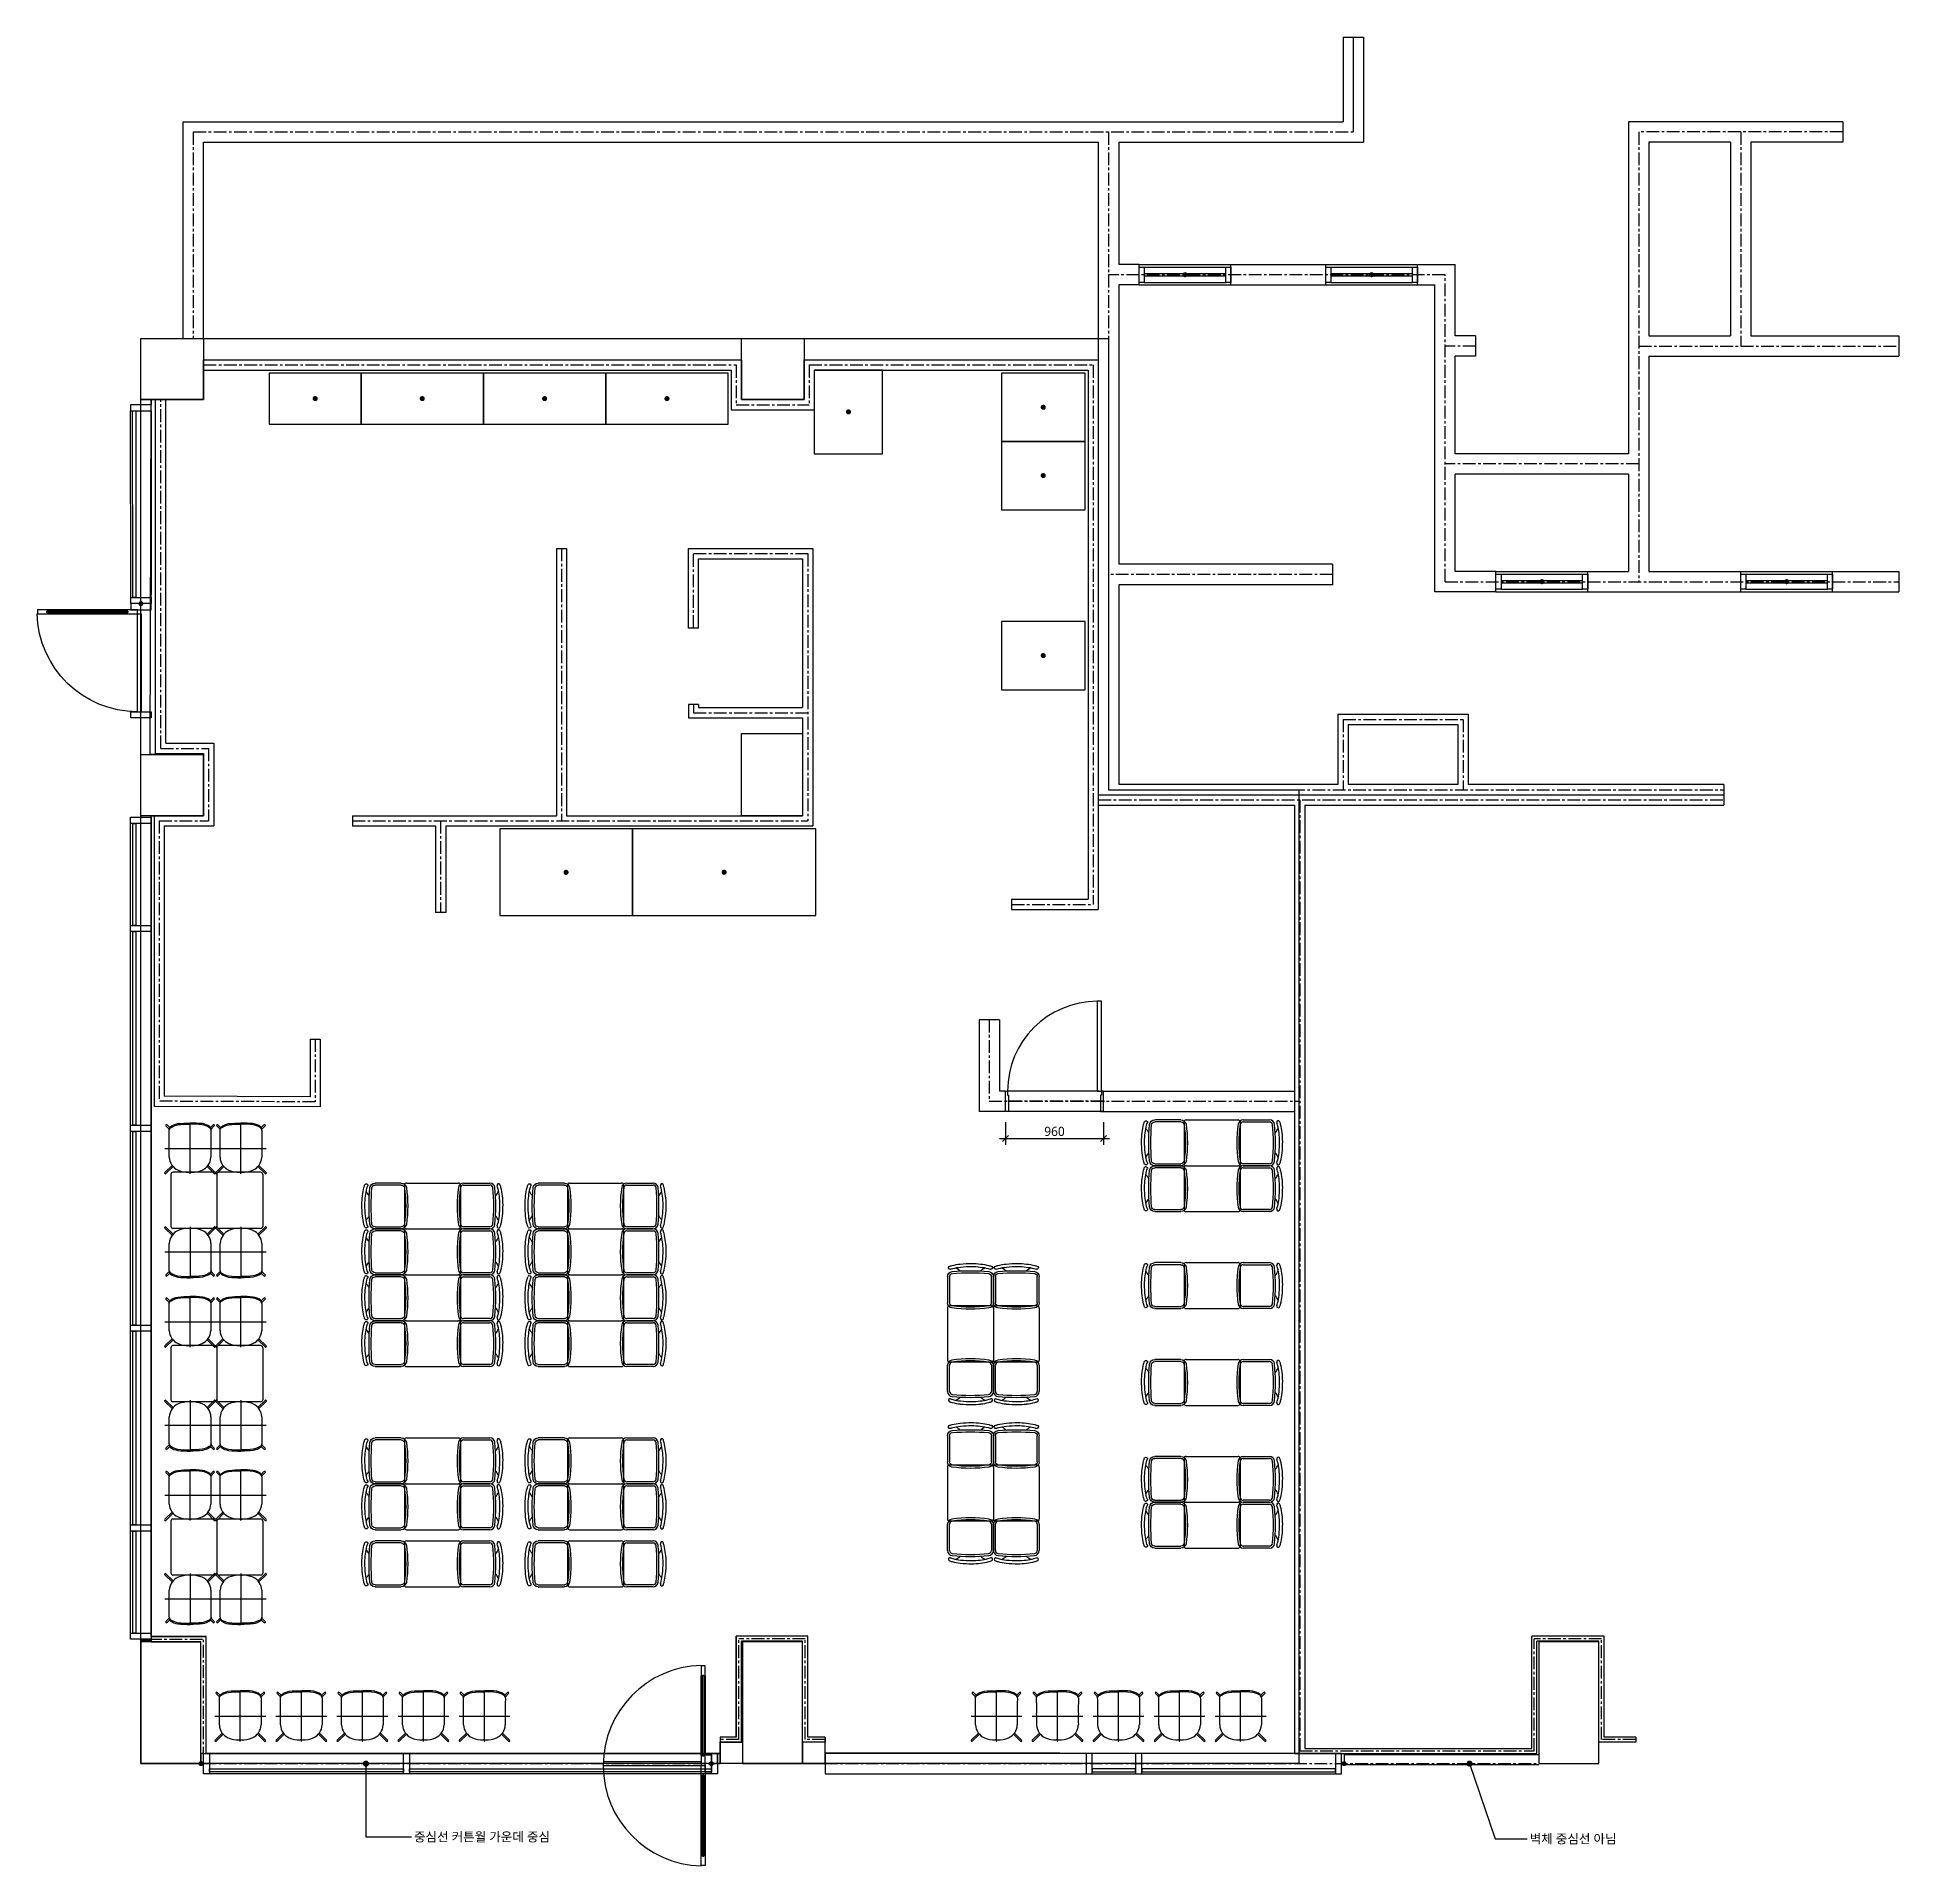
# Model space of a CAD drawing. Header units: millimetres. Extents: x 2064555 to 2090020, y 231383 to 257129.
# Drawn here: x 2071764 to 2090020, y 239198 to 257129 of the extents above; entities that cross this region are included whole.
import ezdxf

# ---------------------------------------------------------------- set-up
doc = ezdxf.new("R2010")
doc.units = ezdxf.units.MM
doc.header["$LTSCALE"] = 100
doc.linetypes.add('CENTER', pattern=[2, 1.25, -0.25, 0.25, -0.25])
doc.layers.add('#GRS_Check', color=61, linetype='Continuous', plot=False)
doc.layers.add('바닥 300', color=6, linetype='Continuous', plot=False)
for name, color, linetype in [('WALL 100', 6, 'Continuous'), ('WALL 100 CENTERLINE', 1, 'CENTER'), ('WALL 200', 6, 'Continuous'), ('WALL 200 CENTERLINE', 1, 'CENTER'), ('WALL 50', 4, 'Continuous'), ('WALL 50 CENTERLINE', 1, 'CENTER'), ('가구', 5, 'Continuous'), ('문 1000x960', 5, 'Continuous'), ('문 1040x960', 4, 'Continuous'), ('문 1060x980', 4, 'Continuous'), ('보 220x210', 5, 'Continuous'), ('보 590x1195', 5, 'Continuous'), ('보 600x615', 5, 'Continuous'), ('보 600x805', 5, 'Continuous'), ('주방설비', 3, 'Continuous'), ('창문', 4, 'Continuous'), ('커튼월 2530', 5, 'Continuous'), ('커튼월 5090', 5, 'Continuous'), ('커튼월 8100', 5, 'Continuous')]:
    doc.layers.add(name, color=color, linetype=linetype)
doc.styles.add('맑은고딕_보통', font='malgun.ttf')
doc.dimstyles.new('L-60', dxfattribs={"dimscale": 60, "dimtxt": 1.5, "dimasz": 1, "dimexe": 1, "dimexo": 1, "dimgap": 0.4, "dimtad": 1, "dimdec": 0, "dimrnd": 0.05, "dimdsep": 46, "dimlunit": 6, "dimtxsty": '맑은고딕_보통', "dimblk": 'OBLIQUE', "dimcen": 2.5, "dimdle": 1, "dimclrd": 1, "dimclre": 1, "dimclrt": 3, "dimadec": 0, "dimazin": 0, "dimtfac": 1, "dimtdec": 0, "dimtix": 1, "dimtmove": 2, "dimatfit": 3, "dimldrblk": 'DOT', "dimfxl": 1, "dimlwd": -1, "dimlwe": -1, "dimarcsym": 0})

msp = doc.modelspace()

# ---------------------------------------------------------------- texts
at = {"layer": '#GRS_Check', "color": 3, "char_height": 90, "attachment_point": 1, "style": '맑은고딕_보통'}
for s, insert, width in [('중심선 커튼월 가운데 중심', (2075458.8, 239526.9), 1560.886), ('벽체 중심선 아님', (2086400.5, 239507.5), 957.943)]:
    msp.add_mtext(s, dxfattribs=dict(at, insert=insert, width=width))

# ---------------------------------------------------------------- blocks, each defined once
blk = doc.blocks.new('콜드 드링크 테이블 1800x850x850')
at = {"const_width": 25}
blk.add_lwpolyline([(-12.5, 0, 1), (12.5, 0, 1)], format="xyb", close=True, dxfattribs=at)
at = {"layer": '주방설비', "color": 2}
blk.add_lwpolyline([(-900, -425), (900, -425), (900, 425), (-900, 425)], close=True, dxfattribs=at)
blk = doc.blocks.new('핫드링크 테이블 1300x850x850')
blk.add_line((-650, -425), (-650, -425))
blk.add_line((-650, -425), (-650, -425))
at = {"const_width": 25}
blk.add_lwpolyline([(-12.5, 0, 1), (12.5, 0, 1)], format="xyb", close=True, dxfattribs=at)
at = {"layer": '주방설비', "color": 4}
blk.add_lwpolyline([(-650, -425), (650, -425), (650, 425), (-650, 425)], close=True, dxfattribs=at)
blk = doc.blocks.new('냉장고 670x820x1900')
at = {"const_width": 25}
blk.add_lwpolyline([(-12.5, 0, 1), (12.5, 0, 1)], format="xyb", close=True, dxfattribs=at)
at = {"layer": '주방설비', "color": 1}
blk.add_lwpolyline([(-335, 410), (-335, -410), (335, -410), (335, 410)], close=True, dxfattribs=at)
blk = doc.blocks.new('경량랙 1200x500x2000')
at = {"const_width": 25}
blk.add_lwpolyline([(-12.5, 0, 1), (12.5, 0, 1)], format="xyb", close=True, dxfattribs=at)
at = {"layer": '주방설비'}
blk.add_lwpolyline([(-600, -250), (600, -250), (600, 250), (-600, 250)], close=True, dxfattribs=at)
blk = doc.blocks.new('경량랙 900x500x2000')
at = {"const_width": 25}
blk.add_lwpolyline([(-12.5, 0, 1), (12.5, 0, 1)], format="xyb", close=True, dxfattribs=at)
at = {"layer": '주방설비'}
blk.add_lwpolyline([(-450, -250), (450, -250), (450, 250), (-450, 250)], close=True, dxfattribs=at)
blk = doc.blocks.new('코지체어-A')
at = {"layer": '가구', "color": 5, "linetype": 'Continuous'}
for p, q in [((-247, 236), (-177, 167)), ((-237, 247), (-167, 178)), ((237, 247), (167, 178)), ((247, 236), (177, 167)), ((-205, -189), (-237, -221)), ((-199, -204), (-226, -231)), ((199, -204), (226, -231)), ((205, -189), (237, -221))]:
    blk.add_line(p, q, dxfattribs=at)
at = {"layer": '가구', "color": 3, "linetype": 'Continuous'}
blk.add_line((0, 234), (-12, 234), dxfattribs=at)
at = {"layer": '가구', "lineweight": -3}
for p, q in [((0, 249), (0, -249)), ((249, 0), (-249, 0))]:
    blk.add_line(p, q, dxfattribs=at)
at = {"layer": '가구', "color": 4, "linetype": 'Continuous'}
blk.add_line((0, 234), (12, 234), dxfattribs=at)
for points in [[(-205, -178, 0.256845), (-192, -213, 0.121574), (-121, -243, 0.031027), (0, -249)], [(-205, -178, 0.221585), (-187, -206, 0.085947), (-119, -232, 0.030935), (0, -238, 0.030935)], [(205, -178, -0.256845), (192, -213, -0.121574), (121, -243, -0.031027), (0, -249)], [(205, -178, -0.221585), (187, -206, -0.085947), (119, -232, -0.030935), (0, -238, -0.030935)]]:
    blk.add_lwpolyline(points, format="xyb", dxfattribs=at)
at = {"layer": '가구', "color": 5, "linetype": 'Continuous'}
for centre, start, end in [((-242, 242), 45.3113, 225.3113), ((242, 242), 314.6887, 134.6887), ((-232, -226), 134.6876, 314.6876), ((232, -226), 225.3124, 45.3124)]:
    blk.add_arc(centre, 7.5, start, end, dxfattribs=at)
at = {"layer": '가구', "color": 4, "linetype": 'Continuous'}
for centre, radius, start, end in [((-59, 81), 145, 113.6838, 177.6253), ((-8, -70), 304, 90.639, 111.0662), ((9, -70), 304, 68.9338, 89.361), ((60, 81), 145, 2.3747, 66.3162), ((-5132, 33), 4928, 359.2988, 0.6305), ((5132, 33), 4928, 179.3695, 180.7012), ((-10139, -43), 9935, 359.2165, 0.0881), ((10139, -43), 9935, 179.911, 180.7826)]:
    blk.add_arc(centre, radius, start, end, dxfattribs=at)
blk = doc.blocks.new('이동식 2인 테이블')
at = {"layer": '가구'}
for p, q in [((-225, 255), (-225, -255)), ((205, 275), (-205, 275)), ((225, 255), (225, -255)), ((205, -275), (-205, -275))]:
    blk.add_line(p, q, dxfattribs=at)
for centre, start, end in [((-205, 255), 90, 180), ((205, 255), 0, 90), ((-205, -255), 180, 270), ((205, -255), 270, 0)]:
    blk.add_arc(centre, 20, start, end, dxfattribs=at)
blk = doc.blocks.new('코지체어-B')
at = {"layer": '가구'}
for p, q in [((-225, -129), (-225, 129)), ((225, 129), (225, -129))]:
    blk.add_line(p, q, dxfattribs=at)
at = {"layer": '가구', "color": 252}
for p, q in [((-205, -129), (-205, 129)), ((205, 129), (205, -129))]:
    blk.add_line(p, q, dxfattribs=at)
at = {"layer": '가구'}
for centre, radius, start, end in [((-202, 215), 15.1, 122.317, 290.8575), ((-119, -3), 248, 104.3624, 111.4315), ((-119, -3), 218, 104.3624, 110.7185), ((-40, -312), 567, 96.0543, 104.3624), ((0, -1699), 1886, 84.5415, 95.4585), ((-40, -312), 537, 96.0543, 104.3624), ((-300, -72), 327, 51.6297, 61.2107), ((-12, -389), 647, 90.0018, 97.7778), ((-12, -390), 618, 90.0019, 97.8424), ((-13, -809), 1037, 83.9457, 90), ((-13, -809), 1067, 83.9457, 90), ((300, -72), 327, 118.7893, 128.3703), ((40, -312), 537, 75.6376, 83.9457), ((40, -312), 567, 75.6376, 83.9457), ((119, -3), 218, 69.2634, 75.6376), ((119, -3), 248, 68.5685, 75.6376), ((202, 215), 15.1, 249.1425, 57.683), ((-175, 129), 50, 95.1035, 180), ((175, 129), 50, 0, 84.8965), ((-175, -129), 50, 180, 262.0259), ((0, 1036), 1228, 261.48, 278.52), ((175, -129), 50, 277.9741, 0)]:
    blk.add_arc(centre, radius, start, end, dxfattribs=at)
at = {"layer": '가구', "color": 252}
for centre, radius, start, end in [((-175, 129), 30, 95.1035, 180), ((0, -1699), 1866, 84.5415, 95.4585), ((175, 129), 30, 0, 84.8965), ((-175, -129), 30, 180, 262.0259), ((0, 1036), 1208, 261.48, 278.52), ((175, -129), 30, 277.9741, 0)]:
    blk.add_arc(centre, radius, start, end, dxfattribs=at)
blk = doc.blocks.new('_Oblique')
at = {"color": 0, "linetype": 'ByBlock', "lineweight": -2}
blk.add_line((-0.5, -0.5), (0.5, 0.5), dxfattribs=at)
blk = doc.blocks.new('*D29')
at = {"layer": '#GRS_Check', "color": 1, "transparency": 16777216}
for p, q in [((2081260, 246491), (2081260, 246269)), ((2082220, 246491), (2082220, 246269)), ((2081200, 246329), (2082280, 246329))]:
    blk.add_line(p, q, dxfattribs=at)
at = {"layer": 'DEFPOINTS', "color": 0, "transparency": 16777216}
for p in [(2081260, 246551), (2082220, 246551), (2082220, 246329)]:
    blk.add_point(p, dxfattribs=at)
at = {"layer": '#GRS_Check', "color": 1, "transparency": 16777216, "xscale": 60, "yscale": 60, "zscale": 60, "rotation": 180}
blk.add_blockref('_Oblique', (2081260, 246329), dxfattribs=at)
at = {"layer": '#GRS_Check', "color": 1, "transparency": 16777216, "xscale": 60, "yscale": 60, "zscale": 60}
blk.add_blockref('_Oblique', (2082220, 246329), dxfattribs=at)
at = {"layer": '#GRS_Check', "color": 3, "transparency": 16777216, "insert": (2081740, 246399), "char_height": 90, "attachment_point": 5, "style": '맑은고딕_보통'}
blk.add_mtext('960', dxfattribs=at)
blk = doc.blocks.new('_Dot')
at = {"color": 0, "linetype": 'ByBlock', "lineweight": -2}
blk.add_line((-0.5, 0), (-1, 0), dxfattribs=at)
at = {"color": 0, "linetype": 'ByBlock', "const_width": 0.5}
blk.add_lwpolyline([(-0.25, 0, 1), (0.25, 0, 1)], format="xyb", close=True, dxfattribs=at)
blk = doc.blocks.new('*U58')
at = {"const_width": 25}
blk.add_lwpolyline([(-12, 0, 1), (12, 0, 1)], format="xyb", close=True, dxfattribs=at)
at = {"layer": 'WALL 200 CENTERLINE'}
blk.add_line((0, 1120), (0, 0), dxfattribs=at)
at = {"layer": '문 1060x980'}
for p, q in [((-35, 1060), (-35, 100)), ((-35, 1060), (5, 1060)), ((5, 1060), (5, 100)), ((-75, 0), (-75, 0)), ((-35, 100), (5, 100))]:
    blk.add_line(p, q, dxfattribs=at)
for points in [[(-100, 1120), (-100, 1060), (100, 1060), (100, 1120)], [(-1015, 60), (-1015, 100), (-35, 100), (-35, 60)], [(-922, 74), (-129, 74), (-129, 86), (-922, 86)], [(-915, 60), (-135, 60), (-135, 100), (-915, 100)], [(-100, 0), (-100, 60), (100, 60), (100, 0)]]:
    blk.add_lwpolyline(points, close=True, dxfattribs=at)
blk.add_arc((-35, 78), 982, 90.01, 178.707, dxfattribs=at)
blk = doc.blocks.new('커튼월 8100')
at = {"layer": '커튼월 8100', "color": 5}
for p, q in [((-200, -1075), (-200, -75)), ((0, -75), (0, -1075)), ((-200, -3035), (-200, -1135)), ((0, -1135), (0, -3035)), ((-200, -4995), (-200, -3095)), ((0, -3095), (0, -4995)), ((-200, -6955), (-200, -5055)), ((0, -5055), (0, -6955)), ((-200, -8015), (-200, -7015)), ((0, -7015), (0, -8015))]:
    blk.add_line(p, q, dxfattribs=at)
at = {"layer": '커튼월 8100', "ltscale": 2}
for points in [[(0, -15), (0, 0), (-100, 0), (-100, -15)], [(0, -8075), (0, -8090), (-100, -8090), (-100, -8075)]]:
    blk.add_lwpolyline(points, close=True, dxfattribs=at)
at = {"layer": '커튼월 8100'}
for points in [[(-200, -75), (-200, -15), (0, -15), (0, -75)], [(-150, -1075), (-180, -1075), (-180, -75), (-150, -75)], [(-200, -1135), (-200, -1075), (0, -1075), (0, -1135)], [(-150, -3035), (-180, -3035), (-180, -1135), (-150, -1135)], [(-200, -3095), (-200, -3035), (0, -3035), (0, -3095)], [(-150, -4995), (-180, -4995), (-180, -3095), (-150, -3095)], [(-200, -5055), (-200, -4995), (0, -4995), (0, -5055)], [(-150, -6955), (-180, -6955), (-180, -5055), (-150, -5055)], [(-200, -7015), (-200, -6955), (0, -6955), (0, -7015)], [(-150, -8015), (-180, -8015), (-180, -7015), (-150, -7015)], [(-200, -8075), (-200, -8015), (0, -8015), (0, -8075)]]:
    blk.add_lwpolyline(points, close=True, dxfattribs=at)
blk = doc.blocks.new('*U54')
at = {"layer": '커튼월 2530', "color": 5}
for p, q in [((-99, -915), (-100, 915)), ((100, 915), (101, -885)), ((101, -915), (100, 915))]:
    blk.add_line(p, q, dxfattribs=at)
at = {"layer": '커튼월 2530'}
for points in [[(-100, 975), (-100, 915), (100, 915), (100, 975)], [(-49, -915), (-79, -915), (-80, 915), (-50, 915)], [(-99, -975), (-99, -915), (101, -915), (101, -975)]]:
    blk.add_lwpolyline(points, close=True, dxfattribs=at)
at = {"layer": '커튼월 2530', "ltscale": 2}
blk.add_lwpolyline([(100, 1025), (100, 975), (0, 975), (0, 1025)], close=True, dxfattribs=at)
blk = doc.blocks.new('*U60')
at = {"const_width": 25}
blk.add_lwpolyline([(-12, 0, 1), (13, 0, 1)], format="xyb", close=True, dxfattribs=at)
at = {"layer": '커튼월 5090', "color": 5}
for p, q in [((85, 100), (1985, 100)), ((2045, 100), (5005, 100)), ((1985, -100), (85, -100)), ((5005, -100), (2045, -100))]:
    blk.add_line(p, q, dxfattribs=at)
at = {"layer": '커튼월 5090', "ltscale": 2}
for points in [[(25, 100), (0, 100), (0, 0), (25, 0)], [(5065, 100), (5090, 100), (5090, -1), (5065, -1)]]:
    blk.add_lwpolyline(points, close=True, dxfattribs=at)
at = {"layer": '커튼월 5090'}
for points in [[(85, -100), (25, -100), (25, 100), (85, 100)], [(2045, -100), (1985, -100), (1985, 100), (2045, 100)], [(5065, -100), (5005, -100), (5005, 100), (5065, 100)], [(1985, -50), (1985, -80), (85, -80), (85, -50)], [(5005, -50), (5005, -80), (2045, -80), (2045, -50)]]:
    blk.add_lwpolyline(points, close=True, dxfattribs=at)
blk = doc.blocks.new('*U56')
at = {"const_width": 12.5}
blk.add_lwpolyline([(-6, 0, 1), (6, 0, 1)], format="xyb", close=True, dxfattribs=at)
at = {"layer": 'WALL 100 CENTERLINE'}
blk.add_line((0, 0), (-960, 0), dxfattribs=at)
at = {"layer": '문 1040x960'}
for p, q in [((-20, 980), (-60, 980)), ((-60, 980), (-60, 100)), ((-20, 100), (-20, 980)), ((-960, -100), (-960, 100)), ((-960, 100), (-940, 100)), ((-40, 100), (-940, 100)), ((-940, 100), (-940, 60)), ((-940, 60), (-930, 60)), ((-930, 60), (-930, -100)), ((-60, 100), (-20, 100)), ((-20, 60), (-30, 60)), ((-30, 60), (-30, -100)), ((0, 100), (-20, 100)), ((-20, 100), (-20, 60)), ((0, -100), (0, 100)), ((-930, -100), (-960, -100)), ((-10, -100), (-930, -100)), ((-30, -100), (0, -100))]:
    blk.add_line(p, q, dxfattribs=at)
at = {"layer": '문 1040x960', "ltscale": 50}
blk.add_line((-960, -100), (-960, 100), dxfattribs=at)
at = {"layer": '문 1040x960', "ltscale": 3}
blk.add_arc((-60, 100), 880, 90, 180, dxfattribs=at)
blk = doc.blocks.new('*U80')
at = {"const_width": 25}
blk.add_lwpolyline([(-12, 0, 1), (13, 0, 1)], format="xyb", close=True, dxfattribs=at)
at = {"layer": '창문'}
for p, q in [((-450, 100), (450, 100)), ((-400, 75), (400, 75)), ((-400, 12), (400, 12)), ((-450, -100), (450, -100)), ((-400, -12), (400, -12)), ((-400, -75), (400, -75))]:
    blk.add_line(p, q, dxfattribs=at)
at = {"layer": '창문', "ltscale": 2}
for p, q in [((-450, -100), (-450, 100)), ((450, -100), (450, 100))]:
    blk.add_line(p, q, dxfattribs=at)
at = {"layer": '창문'}
for points in [[(-400, -75), (-450, -75), (-450, 75), (-400, 75)], [(450, -75), (400, -75), (400, 75), (450, 75)]]:
    blk.add_lwpolyline(points, close=True, dxfattribs=at)
blk = doc.blocks.new('*U59')
at = {"layer": '커튼월 2530', "color": 5}
for p, q in [((85, 100), (1985, 100)), ((2045, 100), (2470, 100)), ((1985, -100), (85, -100)), ((2470, -100), (2045, -100))]:
    blk.add_line(p, q, dxfattribs=at)
at = {"layer": '커튼월 2530', "const_width": 25}
blk.add_lwpolyline([(-12, 0, 1), (12, 0, 1)], format="xyb", close=True, dxfattribs=at)
at = {"layer": '커튼월 2530', "ltscale": 2}
blk.add_lwpolyline([(25, 100), (0, 100), (0, 0), (25, 0)], close=True, dxfattribs=at)
at = {"layer": '커튼월 2530'}
for points in [[(85, -100), (25, -100), (25, 100), (85, 100)], [(2045, -100), (1985, -100), (1985, 100), (2045, 100)], [(2530, -100), (2470, -100), (2470, 100), (2530, 100)], [(1985, -50), (1985, -80), (85, -80), (85, -50)], [(2470, -50), (2470, -80), (2045, -80), (2045, -50)]]:
    blk.add_lwpolyline(points, close=True, dxfattribs=at)
blk = doc.blocks.new('*U74')
at = {"layer": '문 1000x960'}
for p, q in [((-1060, 20), (-100, 20)), ((0, 0), (-1060, 0)), ((-1060, -20), (-100, -20)), ((0, -60), (0, -60))]:
    blk.add_line(p, q, dxfattribs=at)
for points in [[(-60, 960), (-100, 960), (-100, -20), (-60, -20)], [(-60, 860), (-60, 80), (-100, 80), (-100, 860)], [(-74, 867), (-74, 74), (-86, 74), (-86, 867)], [(0, -85), (-60, -85), (-60, 85), (0, 85)], [(-60, -1000), (-100, -1000), (-100, -20), (-60, -20)], [(-60, -900), (-60, -120), (-100, -120), (-100, -900)], [(-74, -907), (-74, -114), (-86, -114), (-86, -907)]]:
    blk.add_lwpolyline(points, close=True, dxfattribs=at)
at = {"layer": '문 1000x960', "const_width": 25}
blk.add_lwpolyline([(-12, 0, 1), (12, 0, 1)], format="xyb", close=True, dxfattribs=at)
at = {"layer": '문 1000x960'}
for start, end in [(91.293, 179.99), (180.01, 268.707)]:
    blk.add_arc((-78, -20), 982, start, end, dxfattribs=at)

# ---------------------------------------------------------------- dimensions: what is measured, and where the dimension line sits
at = {"layer": '#GRS_Check'}
dim = msp.add_linear_dim(base=(2082219.7, 246328.9), p1=(2081259.7, 246551.5), p2=(2082219.7, 246551.5), dimstyle='L-60', override={"dimfxl": 0, "dimarcsym": 1}, dxfattribs=at)
dim.commit()
dim.dimension.update_dxf_attribs({"geometry": '*D29', "text_midpoint": (2081739.7, 246399.4)})

# ---------------------------------------------------------------- linework, layer by layer
at = {"layer": 'WALL 100'}
for p, q in [((2073394.7, 253965), (2078669.7, 253965)), ((2078669.7, 253965), (2078669.7, 253575)), ((2079284.7, 253965), (2079284.7, 253575)), ((2079284.7, 253965), (2082169.7, 253965)), ((2082169.7, 253965), (2082169.7, 249700)), ((2073394.7, 253865), (2078569.7, 253865)), ((2078569.7, 253865), (2078569.7, 253475)), ((2079384.7, 253865), (2079384.7, 253475)), ((2079384.7, 253865), (2082069.7, 253865)), ((2082069.7, 253865), (2082069.7, 248675)), ((2072924.9, 250105), (2072924.9, 253575)), ((2073024.9, 250205), (2073024.9, 253575)), ((2078669.7, 253575), (2079284.7, 253575)), ((2078569.7, 253475), (2079384.7, 253475)), ((2076854.7, 252115), (2076854.7, 249495)), ((2076854.7, 252115), (2076954.7, 252115)), ((2076954.7, 252115), (2076954.7, 249495)), ((2078149.7, 251335), (2078149.7, 252115)), ((2078149.7, 252115), (2079369.7, 252115)), ((2079369.7, 252115), (2079369.7, 249395)), ((2078249.7, 251335), (2078249.7, 252015)), ((2078249.7, 252015), (2079269.7, 252015)), ((2079269.7, 252015), (2079269.7, 250555)), ((2078249.7, 251335), (2078149.7, 251335)), ((2078149.7, 250585), (2078149.7, 250455)), ((2078249.7, 250585), (2078149.7, 250585)), ((2078249.7, 250585), (2078249.7, 250555)), ((2078249.7, 250555), (2079269.7, 250555)), ((2084519.7, 250490), (2084519.7, 249800)), ((2084519.7, 250490), (2085796.7, 250490)), ((2085796.7, 250490), (2085796.7, 249800)), ((2078149.7, 250455), (2079269.7, 250455)), ((2079269.7, 250455), (2079269.7, 249495)), ((2084619.7, 250390), (2084619.7, 249800)), ((2084619.7, 250390), (2085696.7, 250390)), ((2085696.7, 250390), (2085696.7, 249800)), ((2073024.9, 250205), (2073494.7, 250205)), ((2073494.7, 250205), (2073494.7, 249395)), ((2072924.9, 250105), (2073394.7, 250105)), ((2073394.7, 250105), (2073394.7, 249495)), ((2084519.7, 249800), (2082369.7, 249800)), ((2085696.7, 249800), (2084619.7, 249800)), ((2088304.7, 249800), (2085796.7, 249800)), ((2088304.7, 249800), (2088304.7, 249700)), ((2082169.7, 249700), (2088304.7, 249700)), ((2082169.7, 249600), (2084094.7, 249600)), ((2082169.7, 249600), (2082169.7, 248575)), ((2084094.7, 249600), (2084094.7, 246795)), ((2084194.7, 249600), (2084194.7, 240349.7)), ((2084194.7, 249600), (2088304.7, 249600)), ((2088304.7, 249700), (2088304.7, 249600)), ((2072909.7, 249495), (2072909.7, 246645)), ((2072909.7, 249495), (2073394.7, 249495)), ((2073009.7, 249395), (2073009.7, 246744.7)), ((2073009.7, 249395), (2073494.7, 249395)), ((2074854.7, 249495), (2076854.7, 249495)), ((2074854.7, 249495), (2074854.7, 249395)), ((2074854.7, 249395), (2075670.2, 249395)), ((2075670.2, 249395), (2075670.2, 248544.8)), ((2075770.2, 249395), (2075770.2, 248544.8)), ((2075770.2, 249395), (2079369.7, 249395)), ((2076954.7, 249495), (2079269.7, 249495)), ((2081319.7, 248675), (2082069.7, 248675)), ((2081319.7, 248675), (2081319.7, 248575)), ((2075770.2, 248544.8), (2075670.2, 248544.8)), ((2081319.7, 248575), (2082169.7, 248575)), ((2074439.7, 247305), (2074439.7, 246739.7)), ((2074439.7, 247305), (2074539.7, 247305)), ((2074539.7, 247305), (2074539.7, 246639.3)), ((2074539.7, 246639.3), (2072909.7, 246645)), ((2074439.7, 246739.7), (2073009.7, 246744.7)), ((2084094.7, 246595), (2084094.7, 240299.7)), ((2084579.9, 240290.1), (2086489.7, 240290.1)), ((2084579.9, 240190.1), (2086489.7, 240190.1))]:
    msp.add_line(p, q, dxfattribs=at)
at = {"layer": 'WALL 100 CENTERLINE'}
for p, q in [((2073394.7, 253915), (2078619.7, 253915)), ((2078619.7, 253915), (2078619.7, 253525)), ((2079334.7, 253915), (2079334.7, 253525)), ((2079334.7, 253915), (2082119.7, 253915)), ((2082119.7, 253915), (2082119.7, 248625)), ((2072974.9, 250155), (2072974.9, 253575)), ((2078619.7, 253525), (2079334.7, 253525)), ((2076904.7, 252115), (2076904.7, 249445)), ((2078199.7, 251335), (2078199.7, 252065)), ((2078199.7, 252065), (2079319.7, 252065)), ((2079319.7, 252065), (2079319.7, 249445)), ((2078199.7, 250585), (2078199.7, 250505)), ((2078199.7, 250505), (2079319.7, 250505)), ((2084569.7, 250440), (2085746.7, 250440)), ((2084569.7, 250440), (2084569.7, 249750)), ((2085746.7, 250440), (2085746.7, 249750)), ((2072974.9, 250155), (2073444.7, 250155)), ((2073444.7, 250155), (2073444.7, 249445)), ((2082269.7, 249750), (2088304.7, 249750)), ((2082169.7, 249650), (2088304.7, 249650)), ((2084144.7, 249650), (2084144.7, 240324.7)), ((2072959.7, 249445), (2073444.7, 249445)), ((2072959.7, 249445), (2072959.7, 246694.9)), ((2074854.7, 249445), (2079319.7, 249445)), ((2075720.2, 249445), (2075720.2, 248544.8)), ((2081319.7, 248625), (2082119.7, 248625)), ((2074489.7, 247305), (2074489.7, 246689.5)), ((2074489.7, 246689.5), (2072959.7, 246694.9))]:
    msp.add_line(p, q, dxfattribs=at)
at = {"layer": 'WALL 200'}
for p, q in [((2084569.7, 257128.6), (2084569.7, 256300)), ((2084569.7, 257128.6), (2084769.7, 257128.6)), ((2084669.7, 257128.6), (2084669.7, 256200)), ((2084769.7, 257128.6), (2084769.7, 256100)), ((2073194.7, 256300), (2084569.7, 256300)), ((2073194.7, 254175), (2073194.7, 256300)), ((2087369.7, 256300), (2087369.7, 253045)), ((2089469.7, 256300), (2087369.7, 256300)), ((2089469.7, 256300), (2089469.7, 256100)), ((2073394.7, 256100), (2082169.7, 256100)), ((2073394.7, 254175), (2073394.7, 256100)), ((2082169.7, 256100), (2082169.7, 249800)), ((2082369.7, 256100), (2082369.7, 254900)), ((2082369.7, 256100), (2084769.7, 256100)), ((2087569.7, 256100), (2087569.7, 254200)), ((2088369.7, 256100), (2087569.7, 256100)), ((2088369.7, 256100), (2088369.7, 254200)), ((2089469.7, 256100), (2088569.7, 256100)), ((2088569.7, 256100), (2088569.7, 254200)), ((2082569.7, 254900), (2082369.7, 254900)), ((2083469.7, 254900), (2084399.7, 254900)), ((2085299.7, 254900), (2085669.7, 254900)), ((2085669.7, 254200), (2085669.7, 254900)), ((2082569.7, 254700), (2082369.7, 254700)), ((2082369.7, 254700), (2082369.7, 251960)), ((2083469.7, 254700), (2084399.7, 254700)), ((2085299.7, 254700), (2085469.7, 254700)), ((2085469.7, 251690), (2085469.7, 254700)), ((2085869.7, 254200), (2085669.7, 254200)), ((2085869.7, 254200), (2085869.7, 254000)), ((2087569.7, 254200), (2088369.7, 254200)), ((2088569.7, 254200), (2090019.7, 254200)), ((2090019.7, 254200), (2090019.7, 254000)), ((2085869.7, 254000), (2085669.7, 254000)), ((2085669.7, 253045), (2085669.7, 254000)), ((2087569.7, 254000), (2090019.7, 254000)), ((2087569.7, 254000), (2087569.7, 251890)), ((2087369.7, 253045), (2085669.7, 253045)), ((2085669.7, 251890), (2085669.7, 252845)), ((2087369.7, 252845), (2085669.7, 252845)), ((2087369.7, 252845), (2087369.7, 251890)), ((2084467.2, 251960), (2082369.7, 251960)), ((2084467.2, 251960), (2084467.2, 251760)), ((2084467.2, 251760), (2082369.7, 251760)), ((2082369.7, 251760), (2082369.7, 249800)), ((2086069.7, 251890), (2085669.7, 251890)), ((2086969.7, 251890), (2087369.7, 251890)), ((2087569.7, 251890), (2088469.7, 251890)), ((2089369.7, 251890), (2090019.7, 251890)), ((2090019.7, 251890), (2090019.7, 251690)), ((2086069.7, 251690), (2085469.7, 251690)), ((2086969.7, 251690), (2088469.7, 251690)), ((2089369.7, 251690), (2090019.7, 251690)), ((2080999.7, 247495), (2080999.7, 246595)), ((2081199.7, 247495), (2080999.7, 247495)), ((2081199.7, 247495), (2081199.7, 246795)), ((2081259.7, 246795), (2081199.7, 246795)), ((2082219.7, 246795), (2084094.7, 246795)), ((2081259.7, 246595), (2080999.7, 246595)), ((2082219.7, 246595), (2084094.7, 246595))]:
    msp.add_line(p, q, dxfattribs=at)
at = {"layer": 'WALL 200 CENTERLINE'}
for p, q in [((2073294.7, 256200), (2084669.7, 256200)), ((2073294.7, 256200), (2073294.7, 254175)), ((2082269.7, 256200), (2082269.7, 249750)), ((2089469.7, 256200), (2087469.7, 256200)), ((2087469.7, 256200), (2087469.7, 251790)), ((2088469.7, 256200), (2088469.7, 254100)), ((2085569.7, 254800), (2082269.7, 254800)), ((2085569.7, 251790), (2085569.7, 254800)), ((2085869.7, 254100), (2085569.7, 254100)), ((2087469.7, 254100), (2090019.7, 254100)), ((2072779.7, 250095), (2072779.7, 253575)), ((2087469.7, 252945), (2085569.7, 252945)), ((2084467.2, 251860), (2082269.7, 251860)), ((2085569.7, 251790), (2090019.7, 251790)), ((2072779.7, 241395), (2072779.7, 249495)), ((2081099.7, 247495), (2081099.7, 246695)), ((2081099.7, 246695), (2084144.7, 246695)), ((2073394.5, 240200), (2078459.7, 240200))]:
    msp.add_line(p, q, dxfattribs=at)
at = {"layer": 'WALL 50'}
for p, q in [((2072879.9, 241445), (2073419.5, 241445)), ((2072879.9, 241395), (2073369.5, 241395)), ((2073369.5, 240280.2), (2073369.5, 241395)), ((2073419.5, 240300.2), (2073419.5, 241445)), ((2078619.7, 240460), (2078619.7, 241450)), ((2079319.7, 241450), (2078619.7, 241450)), ((2078669.7, 240410), (2078669.7, 241400)), ((2079269.7, 241400), (2078669.7, 241400)), ((2079269.7, 240410), (2079269.7, 241400)), ((2079319.7, 240460), (2079319.7, 241450)), ((2087129.7, 241450), (2086419.7, 241450)), ((2086419.7, 240349.7), (2086419.7, 241450)), ((2087079.7, 241400), (2086469.7, 241400)), ((2086469.7, 240299.7), (2086469.7, 241400)), ((2087079.7, 240410), (2087079.7, 241400)), ((2087129.7, 240460), (2087129.7, 241450)), ((2078619.7, 240460), (2078459.7, 240460)), ((2078459.7, 240460), (2078459.7, 240410)), ((2079489.7, 240460), (2079319.7, 240460)), ((2079489.7, 240460), (2079489.7, 240410)), ((2087439.7, 240460), (2087129.7, 240460)), ((2087439.7, 240460), (2087439.7, 240410)), ((2078669.7, 240410), (2078459.7, 240410)), ((2079489.7, 240410), (2079269.7, 240410)), ((2084094.7, 240299.7), (2086469.7, 240299.7)), ((2084194.7, 240349.7), (2086419.7, 240349.7)), ((2087439.7, 240410), (2087079.7, 240410))]:
    msp.add_line(p, q, dxfattribs=at)
at = {"layer": 'WALL 50 CENTERLINE'}
for p, q in [((2072859.9, 241420), (2073394.5, 241420)), ((2073394.5, 240240.1), (2073394.5, 241420)), ((2079294.7, 241425), (2078644.7, 241425)), ((2078644.7, 240435), (2078644.7, 241425)), ((2079294.7, 240435), (2079294.7, 241425)), ((2086444.7, 240324.7), (2086444.7, 241425)), ((2087104.7, 241425), (2086444.7, 241425)), ((2087104.7, 240435), (2087104.7, 241425)), ((2078644.7, 240435), (2078459.7, 240435)), ((2079489.7, 240435), (2079294.7, 240435)), ((2087439.7, 240435), (2087104.7, 240435)), ((2084144.7, 240324.7), (2086444.7, 240324.7)), ((2079489.7, 240200), (2086489.7, 240200))]:
    msp.add_line(p, q, dxfattribs=at)
at = {"layer": '가구', "lineweight": -3}
for p, q in [((2073761.6, 245983.3), (2073761.5, 246481.7)), ((2073761.6, 245463.2), (2073761.5, 244964.8)), ((2073761.6, 244283.3), (2073761.5, 244781.7)), ((2073761.6, 243763.2), (2073761.5, 243264.8)), ((2073761.6, 242583.3), (2073761.5, 243081.7)), ((2073761.6, 242063.2), (2073761.5, 241564.8)), ((2073755.4, 240417), (2073755.3, 240915.3))]:
    msp.add_line(p, q, dxfattribs=at)
at = {"layer": '바닥 300'}
for p, q in [((2079489.7, 240305), (2079489.7, 240100)), ((2082109.5, 240100), (2082109.5, 240299.8)), ((2079489.7, 240100), (2082109.5, 240100))]:
    msp.add_line(p, q, dxfattribs=at)
for points in [[(2072779.7, 240200), (2072779.7, 254175), (2082269.7, 254175), (2082269.7, 249750), (2084136.4, 249750), (2084136.4, 240200), (2072779.7, 240200)], [(2073394.7, 253965), (2078669.7, 253965), (2078669.7, 253575), (2079284.7, 253575), (2079284.7, 253965), (2082169.7, 253965), (2082169.7, 249600), (2084094.7, 249600), (2084094.7, 240299.7), (2079489.7, 240305), (2079489.7, 240460), (2079319.7, 240460), (2079319.7, 241450), (2078619.7, 241450), (2078619.7, 240460), (2078459.7, 240460), (2078459.7, 240299.7), (2073419.5, 240299.7), (2073419.5, 241445), (2072879.9, 241445), (2072879.9, 249495), (2073394.7, 249495), (2073394.7, 250095), (2072870.5, 250095), (2072879.7, 253575), (2073394.7, 253575), (2073394.7, 253965)], [(2082109.5, 240299.8), (2079489.7, 240299.9)]]:
    msp.add_lwpolyline(points, dxfattribs=at)
at = {"layer": '보 220x210'}
for points in [[(2078459.7, 240410), (2078679.7, 240410), (2078679.7, 240200), (2078459.7, 240200)], [(2079489.7, 240410), (2079269.7, 240410), (2079269.7, 240200), (2079489.7, 240200)]]:
    msp.add_lwpolyline(points, close=True, dxfattribs=at)
at = {"layer": '보 590x1195'}
for points in [[(2072779.7, 240200), (2073369.7, 240200), (2073369.7, 241395), (2072779.7, 241395)], [(2078679.7, 240200), (2079269.7, 240200), (2079269.7, 241395), (2078679.7, 241395)], [(2086489.7, 240200), (2087079.7, 240200), (2087079.7, 241395), (2086489.7, 241395)]]:
    msp.add_lwpolyline(points, close=True, dxfattribs=at)
at = {"layer": '보 600x615'}
for points in [[(2072779.7, 254175), (2073394.7, 254175), (2073394.7, 253575), (2072779.7, 253575)], [(2078669.7, 254175), (2079284.7, 254175), (2079284.7, 253575), (2078669.7, 253575)], [(2072779.7, 250095), (2073394.7, 250095), (2073394.7, 249495), (2072779.7, 249495)]]:
    msp.add_lwpolyline(points, close=True, dxfattribs=at)
at = {"layer": '보 600x805'}
for p, q in [((2078669.7, 250300), (2079269.7, 250300)), ((2078669.7, 249495), (2078669.7, 250300)), ((2079269.7, 250300), (2079269.7, 249495)), ((2079269.7, 249495), (2078669.7, 249495))]:
    msp.add_line(p, q, dxfattribs=at)

# ---------------------------------------------------------------- block references
at = {"layer": '가구'}
for name, p, rotation in [('코지체어-A', (2073263, 246232.5), 180), ('코지체어-A', (2073761.6, 246232.5), 180), ('이동식 2인 테이블', (2083285.6, 246287.5), 90.00000000024814), ('코지체어-B', (2083719.8, 246287.5), 270.0000000005336), ('이동식 2인 테이블', (2083285.6, 245837.5), 90.00000000024814), ('코지체어-B', (2083719.8, 245837.5), 270.0000000005336), ('이동식 2인 테이블', (2075639.6, 245668.3), 90.00000000024814), ('코지체어-B', (2076073.8, 245668.3), 270.0000000005336), ('이동식 2인 테이블', (2077239.7, 245668.3), 90.00000000024814), ('코지체어-B', (2077674, 245668.3), 270.0000000005336), ('이동식 2인 테이블', (2075639.6, 245218.3), 90.00000000024814), ('코지체어-B', (2076073.8, 245218.3), 270.0000000005336), ('이동식 2인 테이블', (2077239.7, 245218.3), 90.00000000024814), ('코지체어-B', (2077674, 245218.3), 270.0000000005336), ('이동식 2인 테이블', (2083285.6, 244887.4), 90.00000000024814), ('코지체어-B', (2083719.8, 244887.4), 270.0000000005336), ('이동식 2인 테이블', (2075639.6, 244768.3), 90.00000000024814), ('코지체어-B', (2076073.8, 244768.3), 270.0000000005336), ('이동식 2인 테이블', (2077239.7, 244768.3), 90.00000000024814), ('코지체어-B', (2077674, 244768.3), 270.0000000005336), ('코지체어-A', (2073263, 244532.5), 180), ('코지체어-A', (2073761.6, 244532.5), 180), ('이동식 2인 테이블', (2075639.6, 244318.3), 90.00000000024814), ('코지체어-B', (2076073.8, 244318.3), 270.0000000005336), ('이동식 2인 테이블', (2077239.7, 244318.3), 90.00000000024814), ('코지체어-B', (2077674, 244318.3), 270.0000000005336), ('코지체어-B', (2080915.7, 243978.2), 180.0000000005336), ('코지체어-B', (2081365.7, 243978.2), 180.0000000005336), ('이동식 2인 테이블', (2083285.6, 243937.6), 90.00000000024814), ('코지체어-B', (2083719.8, 243937.6), 270.0000000005336), ('이동식 2인 테이블', (2075639.6, 243168.3), 90.00000000024814), ('코지체어-B', (2076073.8, 243168.3), 270.0000000005336), ('이동식 2인 테이블', (2077239.7, 243168.3), 90.00000000024814), ('코지체어-B', (2077674, 243168.3), 270.0000000005336), ('이동식 2인 테이블', (2083285.6, 242987.5), 90.00000000024814), ('코지체어-B', (2083719.8, 242987.5), 270.0000000005336), ('코지체어-A', (2073263, 242832.5), 180), ('코지체어-A', (2073761.6, 242832.5), 180), ('이동식 2인 테이블', (2075639.6, 242718.3), 90.00000000024814), ('코지체어-B', (2076073.8, 242718.3), 270.0000000005336), ('이동식 2인 테이블', (2077239.7, 242718.3), 90.00000000024814), ('코지체어-B', (2077674, 242718.3), 270.0000000005336), ('이동식 2인 테이블', (2083285.6, 242537.5), 90.00000000024814), ('코지체어-B', (2083719.8, 242537.5), 270.0000000005336), ('코지체어-B', (2080915.7, 242418.2), 180.0000000005336), ('코지체어-B', (2081365.7, 242418.2), 180.0000000005336), ('이동식 2인 테이블', (2075639.6, 242158.3), 90.00000000024814), ('코지체어-B', (2076073.8, 242158.3), 270.0000000005336), ('이동식 2인 테이블', (2077239.7, 242158.3), 90.00000000024814), ('코지체어-B', (2077674, 242158.3), 270.0000000005336), ('코지체어-A', (2073755.4, 240666.2), 180), ('코지체어-A', (2074354, 240666.2), 180), ('코지체어-A', (2074952.6, 240666.2), 180), ('코지체어-A', (2075551.2, 240666.2), 180), ('코지체어-A', (2076149.8, 240666.2), 180), ('코지체어-A', (2081170.9, 240666.2), 180), ('코지체어-A', (2081769.5, 240666.2), 180), ('코지체어-A', (2082368.1, 240666.2), 180), ('코지체어-A', (2082966.7, 240666.2), 180), ('코지체어-A', (2083565.3, 240666.2), 180)]:
    msp.add_blockref(name, p, dxfattribs=dict(at, rotation=rotation))
at = {"layer": '가구', "xscale": -1, "rotation": 90}
for p in [(2082851.4, 246287.5), (2082851.4, 245837.5), (2075205.4, 245668.3), (2076805.5, 245668.3), (2075205.4, 245218.3), (2076805.5, 245218.3), (2082851.4, 244887.4), (2075205.4, 244768.3), (2076805.5, 244768.3), (2075205.4, 244318.3), (2076805.5, 244318.3), (2082851.4, 243937.6), (2075205.4, 243168.3), (2076805.5, 243168.3), (2082851.4, 242987.5), (2075205.4, 242718.3), (2076805.5, 242718.3), (2082851.4, 242537.5), (2075205.4, 242158.3), (2076805.5, 242158.3)]:
    msp.add_blockref('코지체어-B', p, dxfattribs=at)
at = {"layer": '가구'}
for name, p in [('이동식 2인 테이블', (2073299.7, 245723.3)), ('이동식 2인 테이블', (2073749.7, 245723.3)), ('코지체어-A', (2073263, 245214)), ('코지체어-A', (2073761.6, 245214)), ('이동식 2인 테이블', (2080915.7, 244412.5)), ('이동식 2인 테이블', (2081365.7, 244412.5)), ('이동식 2인 테이블', (2073299.7, 244023.3)), ('이동식 2인 테이블', (2073749.7, 244023.3)), ('코지체어-A', (2073263, 243514)), ('코지체어-A', (2073761.6, 243514)), ('이동식 2인 테이블', (2080915.7, 242852.5)), ('이동식 2인 테이블', (2081365.7, 242852.5)), ('이동식 2인 테이블', (2073299.7, 242323.3)), ('이동식 2인 테이블', (2073749.7, 242323.3)), ('코지체어-A', (2073263, 241814)), ('코지체어-A', (2073761.6, 241814))]:
    msp.add_blockref(name, p, dxfattribs=at)
at = {"layer": '가구', "xscale": -1}
for p in [(2080915.7, 244846.7), (2081365.7, 244846.7), (2080915.7, 243286.7), (2081365.7, 243286.7)]:
    msp.add_blockref('코지체어-B', p, dxfattribs=at)
at = {"layer": '문 1000x960'}
msp.add_blockref('*U74', (2078374.7, 240200), dxfattribs=at)
at = {"layer": '문 1060x980', "xscale": -1, "rotation": 180}
msp.add_blockref('*U58', (2072780.6, 251575.1), dxfattribs=at)
at = {"layer": '문 1060x980'}
msp.add_blockref('*U56', (2082219.7, 246695), dxfattribs=at)
at = {"layer": '주방설비'}
for name, p, rotation in [('경량랙 900x500x2000', (2074489.7, 253585), 180), ('경량랙 1200x500x2000', (2075539.7, 253585), 180), ('경량랙 1200x500x2000', (2076739.7, 253585), 180), ('경량랙 1200x500x2000', (2077939.7, 253585), 180), ('냉장고 670x820x1900', (2081629.7, 253500), 270), ('냉장고 670x820x1900', (2081629.7, 252830), 270), ('냉장고 670x820x1900', (2081629.7, 251065), 270), ('핫드링크 테이블 1300x850x850', (2076950.2, 248940), 180)]:
    msp.add_blockref(name, p, dxfattribs=dict(at, rotation=rotation))
for name, p in [('냉장고 670x820x1900', (2079719.7, 253455)), ('콜드 드링크 테이블 1800x850x850', (2078500.2, 248940))]:
    msp.add_blockref(name, p, dxfattribs=at)
at = {"layer": '창문'}
for p in [(2083019.7, 254800), (2084849.7, 254800), (2086519.7, 251790), (2088919.7, 251790)]:
    msp.add_blockref('*U80', p, dxfattribs=at)
at = {"layer": '커튼월 2530'}
msp.add_blockref('*U54', (2072779.7, 252550), dxfattribs=at)
at = {"layer": '커튼월 2530', "xscale": -1}
msp.add_blockref('*U59', (2084579.9, 240200.1), dxfattribs=at)
at = {"layer": '커튼월 5090'}
msp.add_blockref('*U60', (2073369.7, 240200), dxfattribs=at)
at = {"layer": '커튼월 8100'}
msp.add_blockref('커튼월 8100', (2072879.9, 249495), dxfattribs=at)

msp.set_redraw_order([(e.dxf.handle, doc.entitydb.next_handle()) for e in msp.query("TEXT MTEXT ATTDEF DIMENSION ARC_DIMENSION")])  # texts and dimensions are drawn at this point

# ---------------------------------------------------------------- leaders
at = {"layer": '#GRS_Check', "annotation_type": 0, "has_hookline": 1, "hookline_direction": 0}
for points, text_width in [([(2074987.2, 240200), (2074987.2, 239481.9), (2075434.8, 239481.9)], 1481), ([(2085810.2, 240200), (2086061.1, 239462.5), (2086376.5, 239462.5)], 925.3)]:
    msp.add_leader(points, dimstyle='L-60', override={"dimgap": 0.4, "dimtad": 0, "dimfxl": 0, "dimarcsym": 1}, dxfattribs=dict(at, text_width=text_width))

doc.saveas('drawing.dxf')
